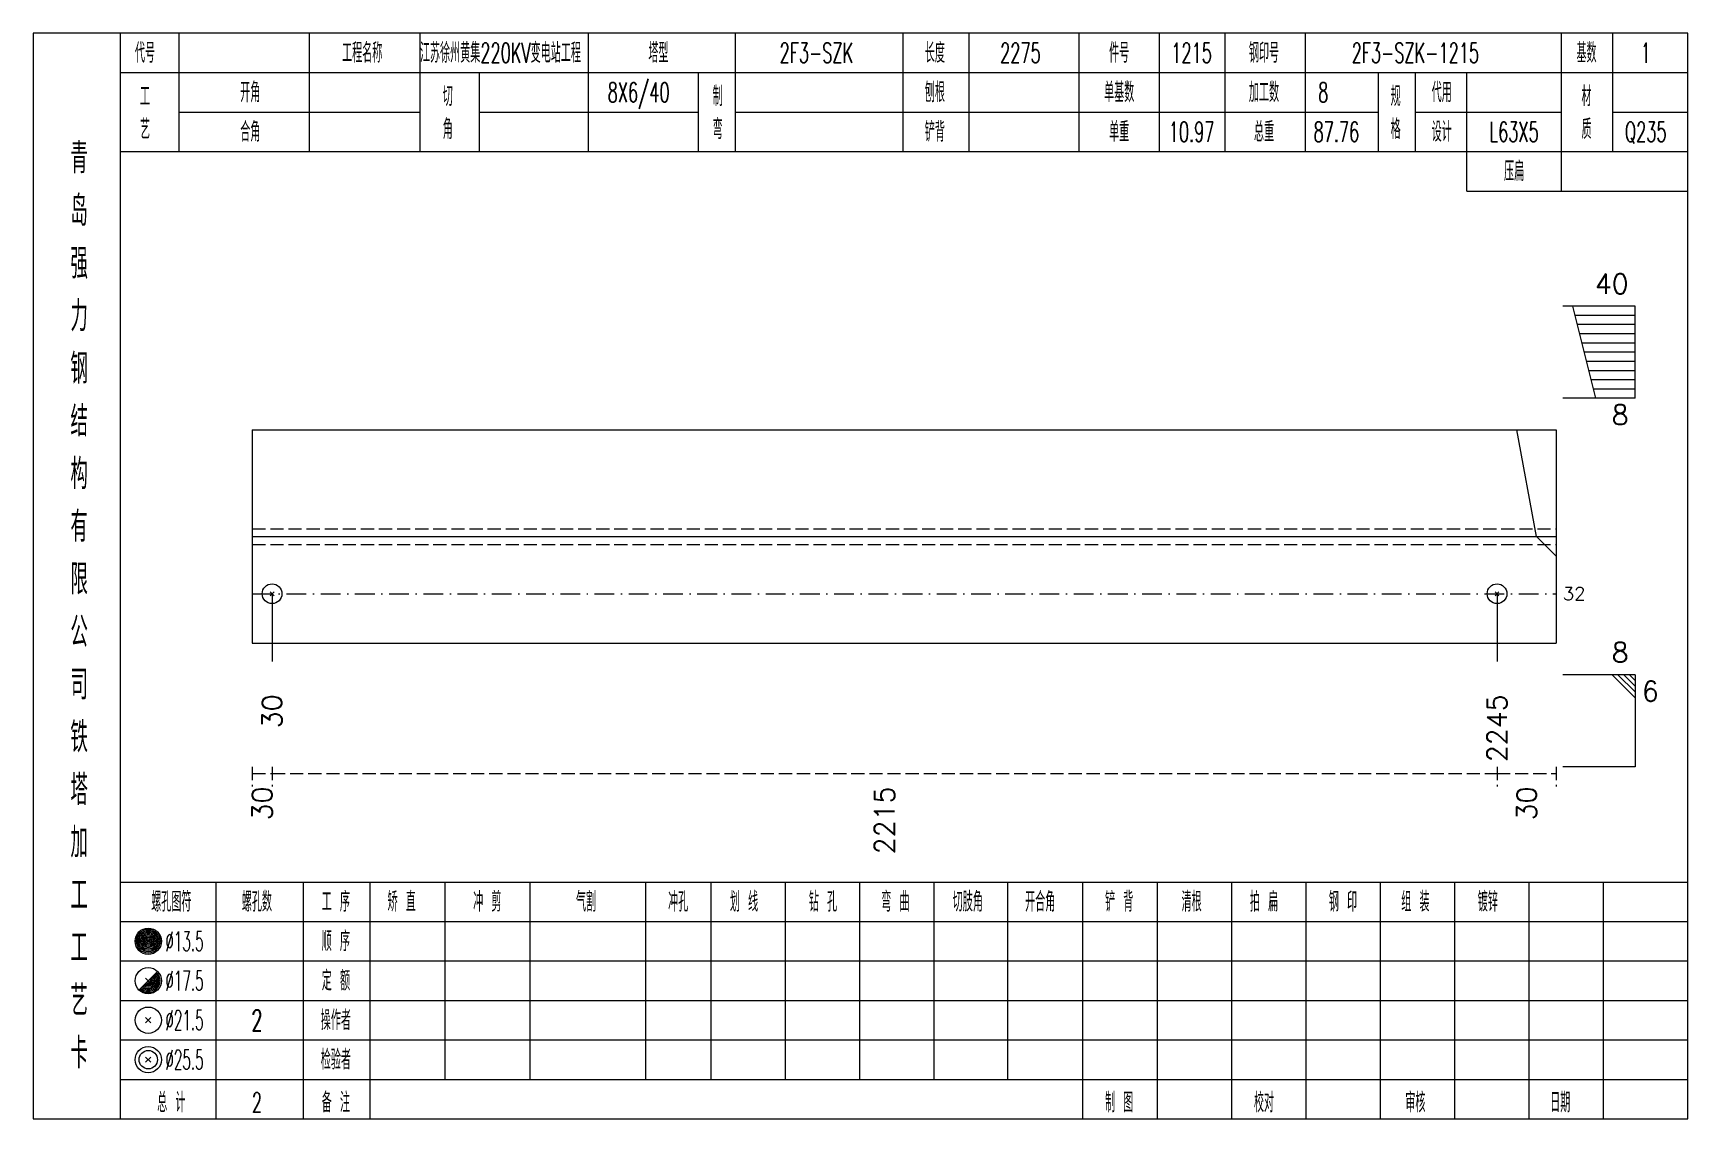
# Model space of a CAD drawing. Extents: x 0 to 4623, y -1159 to 4890.
# Drawn here: x 1245.6 to 1497, y 450 to 615 of the extents above; entities that cross this region are included whole.
import ezdxf
from ezdxf.enums import TextEntityAlignment as Align

# ---------------------------------------------------------------- set-up
doc = ezdxf.new("R2010")
doc.units = 0
doc.header["$MEASUREMENT"] = 0
doc.linetypes.add('一点画线', pattern=[5.2, 3, -1, 0.2, -1])
doc.linetypes.add('虚线', pattern=[2.75, 2, -0.75])
doc.layers.get('0').update_dxf_attribs({"linetype": 'CONTINUOUS', "lineweight": 25})
for name, color, linetype, lineweight in [('1', 7, 'CONTINUOUS', 25), ('4', 7, 'CONTINUOUS', 25), ('5', 7, 'CONTINUOUS', 25)]:
    doc.layers.add(name, color=color, linetype=linetype, lineweight=lineweight)
doc.styles.get("Standard").update_dxf_attribs({"font": 'simplex.shx', "width": 0.7, "height": 3, "bigfont": 'gbhzfs.shx'})

msp = doc.modelspace()

# ---------------------------------------------------------------- texts
at = {"color": 7, "linetype": 'Continuous', "lineweight": 13}
for s, p in [('40', (1488, 574.5)), ('8', (1488, 518.5))]:
    msp.add_text(s, height=3, dxfattribs=at).set_placement(p, align=Align.BOTTOM_RIGHT)
msp.add_text('8', height=3, dxfattribs=at).set_placement((1488, 558.5), align=Align.TOP_RIGHT)
msp.add_text('32', height=2, dxfattribs=at).set_placement((1478, 529.81), align=Align.MIDDLE_LEFT)
msp.add_text('6', height=3, dxfattribs=at).set_placement((1490, 516.5), align=Align.TOP_LEFT)
at = {"color": 8, "linetype": 'Continuous', "lineweight": 9}
for s, p in [('30', (1280.4, 500.5)), ('2215', (1374.95, 500.5)), ('30', (1472.5, 500.5))]:
    msp.add_text(s, height=3, rotation=90, dxfattribs=at).set_placement(p, align=Align.MIDDLE_RIGHT)
at = {"layer": '1', "color": 7, "linetype": 'Continuous', "lineweight": 13}
for s, p in [('30', (1281.9, 514.5)), ('2245', (1468, 514.5))]:
    msp.add_text(s, height=3, rotation=90, dxfattribs=at).set_placement(p, align=Align.MIDDLE_RIGHT)
at = {"layer": '4', "color": 1, "linetype": 'Continuous', "lineweight": 13}
for s, height, width, p in [('代号', 3, 0.6, (1262.6, 612)), ('工程名称', 3, 0.6, (1295.6, 612)), ('江苏徐州黄集220KV变电站工程', 3, 0.6, (1316.6, 612)), ('塔型', 3, 0.6, (1340.6, 612)), ('2F3-SZK', 3, 0.6, (1364.6, 612)), ('长度', 3, 0.6, (1382.6, 612)), ('2275', 3, 0.6, (1395.6, 612)), ('件号', 3, 0.6, (1410.6, 612)), ('1215', 3, 0.6, (1421.6, 612)), ('钢印号', 3, 0.6, (1432.6, 612)), ('2F3-SZK-1215', 3, 0.6, (1455.6, 612)), ('基数', 3, 0.6, (1481.6, 612)), ('1', 3, 0.6, (1490.6, 612)), ('工', 3, 0.6, (1262.6, 605.4)), ('开角', 3, 0.6, (1278.6, 606)), ('切', 3, 0.6, (1308.6, 605.4)), ('8X6/40', 3, 0.6, (1337.6, 606)), ('制', 3, 0.6, (1349.6, 605.4)), ('刨根', 3, 0.6, (1382.6, 606)), ('单基数', 3, 0.6, (1410.6, 606)), ('加工数', 3, 0.6, (1432.6, 606)), ('8', 3, 0.6, (1441.6, 606)), ('规', 3, 0.6, (1452.6, 605.4)), ('代用', 3, 0.6, (1459.6, 606)), ('材', 3, 0.6, (1481.6, 605.4)), ('艺', 3, 0.6, (1262.6, 600.4)), ('合角', 3, 0.6, (1278.6, 600)), ('角', 3, 0.6, (1308.6, 600.4)), ('弯', 3, 0.6, (1349.6, 600.4)), ('铲背', 3, 0.6, (1382.6, 600)), ('单重', 3, 0.6, (1410.6, 600)), ('10.97', 3, 0.6, (1421.6, 600)), ('总重', 3, 0.6, (1432.6, 600)), ('87.76', 3, 0.6, (1443.6, 600)), ('格', 3, 0.6, (1452.6, 600.4)), ('设计', 3, 0.6, (1459.6, 600)), ('L63X5', 3, 0.6, (1470.6, 600)), ('质', 3, 0.6, (1481.6, 600.4)), ('Q235', 3, 0.6, (1490.6, 600)), ('青', 4.6, 0.8, (1252.6, 596)), ('压扁', 3, 0.6, (1470.6, 594)), ('岛', 4.6, 0.8, (1252.6, 588)), ('强', 4.6, 0.8, (1252.6, 580)), ('力', 4.6, 0.8, (1252.6, 572)), ('钢', 4.6, 0.8, (1252.6, 564)), ('结', 4.6, 0.8, (1252.6, 556)), ('构', 4.6, 0.8, (1252.6, 548)), ('有', 4.6, 0.8, (1252.6, 540)), ('限', 4.6, 0.8, (1252.6, 532)), ('公', 4.6, 0.8, (1252.6, 524)), ('司', 4.6, 0.8, (1252.6, 516)), ('铁', 4.6, 0.8, (1252.6, 508)), ('塔', 4.6, 0.8, (1252.6, 500)), ('加', 4.6, 0.8, (1252.6, 492)), ('工', 4.6, 0.8, (1252.6, 484)), ('螺孔图符', 3, 0.6, (1266.6, 483)), ('螺孔数', 3, 0.6, (1279.6, 483)), ('工 序', 3, 0.6, (1291.6, 483)), ('矫 直', 3, 0.6, (1301.6, 483)), ('冲 剪', 3, 0.6, (1314.6, 483)), ('气割', 3, 0.6, (1329.6, 483)), ('冲孔', 3, 0.6, (1343.6, 483)), ('划 线', 3, 0.6, (1353.6, 483)), ('钻 孔', 3, 0.6, (1365.6, 483)), ('弯 曲', 3, 0.6, (1376.6, 483)), ('切肢角', 3, 0.6, (1387.6, 483)), ('开合角', 3, 0.6, (1398.6, 483)), ('铲 背', 3, 0.6, (1410.6, 483)), ('清根', 3, 0.6, (1421.6, 483)), ('拍 扁', 3, 0.6, (1432.6, 483)), ('钢 印', 3, 0.6, (1444.6, 483)), ('组 装', 3, 0.6, (1455.6, 483)), ('镀锌', 3, 0.6, (1466.6, 483)), ('工', 4.6, 0.8, (1252.6, 476)), ('%%C13.5', 3, 0.5, (1268.6, 477)), ('顺 序', 3, 0.6, (1291.6, 477)), ('定 额', 3, 0.6, (1291.6, 471)), ('艺', 4.6, 0.8, (1252.6, 468)), ('%%C17.5', 3, 0.5, (1268.6, 471)), ('%%C21.5', 3, 0.5, (1268.6, 465)), ('2', 3.2, 0.6, (1279.6, 465)), ('操作者', 3, 0.6, (1291.6, 465)), ('卡', 4.6, 0.8, (1252.6, 460)), ('%%C25.5', 3, 0.5, (1268.6, 459)), ('检验者', 3, 0.6, (1291.6, 459)), ('总 计', 3, 0.6, (1266.6, 452.5)), ('2', 3, 0.6, (1279.6, 452.5)), ('备 注', 3, 0.6, (1291.6, 452.5)), ('制 图', 3, 0.6, (1410.6, 452.5)), ('校对', 3, 0.6, (1432.6, 452.5)), ('审核', 3, 0.6, (1455.6, 452.5)), ('日期', 3, 0.6, (1477.6, 452.5))]:
    msp.add_text(s, height=height, dxfattribs=dict(at, width=width)).set_placement(p, align=Align.MIDDLE_CENTER)

# ---------------------------------------------------------------- blocks, each defined once
blk = doc.blocks.new('孔21.5')
at = {"layer": '5', "color": 7, "linetype": 'Continuous', "lineweight": 13}
for p, q in [((-0.2, -0.2), (0.2, 0.2)), ((-0.2, 0.2), (0.2, -0.2))]:
    blk.add_line(p, q, dxfattribs=at)
blk.add_circle((0, 0), 1, dxfattribs=at)

# ---------------------------------------------------------------- linework, layer by layer
at = {"color": 7, "linetype": 'Continuous', "lineweight": 13}
for p, q in [((1489, 573.5), (1478, 573.5)), ((1483, 559.5), (1479.5, 573.5)), ((1489, 559.5), (1489, 573.5)), ((1489, 572.1), (1479.85, 572.1)), ((1489, 570.7), (1480.2, 570.7)), ((1489, 569.3), (1480.55, 569.3)), ((1489, 567.9), (1480.9, 567.9)), ((1489, 566.5), (1481.25, 566.5)), ((1489, 565.1), (1481.6, 565.1)), ((1489, 563.7), (1481.95, 563.7)), ((1489, 562.3), (1482.3, 562.3)), ((1489, 560.9), (1482.65, 560.9)), ((1489, 559.5), (1478, 559.5)), ((1474, 538.5), (1471, 554.69)), ((1477, 535.5), (1474, 538.5)), ((1281.9, 529.81), (1281.9, 519.5)), ((1468, 529.81), (1468, 519.5)), ((1489, 517.5), (1478, 517.5)), ((1485.5, 517.5), (1489, 514)), ((1486.375, 517.5), (1489, 514.875)), ((1487.25, 517.5), (1489, 515.75)), ((1488.125, 517.5), (1489, 516.625)), ((1489, 517.5), (1489, 503.5)), ((1489, 503.5), (1478, 503.5))]:
    msp.add_line(p, q, dxfattribs=at)
at = {"color": 7, "linetype": 'Continuous', "lineweight": 18}
for p, q in [((1278.9, 554.69), (1278.9, 522.31)), ((1278.9, 554.69), (1477, 554.69)), ((1477, 554.69), (1477, 522.31)), ((1278.9, 538.5), (1477, 538.5))]:
    msp.add_line(p, q, dxfattribs=at)
at = {"color": 1, "linetype": '虚线', "lineweight": 18}
for p, q in [((1278.9, 539.69), (1477, 539.69)), ((1278.9, 537.31), (1477, 537.31))]:
    msp.add_line(p, q, dxfattribs=at)
at = {"color": 3, "linetype": '一点画线', "lineweight": 13}
msp.add_line((1278.9, 529.81), (1477, 529.81), dxfattribs=at)
at = {"color": 8, "linetype": '虚线', "lineweight": 9}
for p, q in [((1278.9, 503.5), (1278.9, 500.5)), ((1281.9, 503.5), (1281.9, 500.5)), ((1281.9, 503.5), (1281.9, 500.5)), ((1468, 503.5), (1468, 500.5)), ((1468, 503.5), (1468, 500.5)), ((1477, 503.5), (1477, 500.5)), ((1278.9, 502.5), (1281.9, 502.5)), ((1281.9, 502.5), (1468, 502.5)), ((1468, 502.5), (1477, 502.5))]:
    msp.add_line(p, q, dxfattribs=at)
at = {"layer": '1', "color": 7, "linetype": 'Continuous', "lineweight": 18}
msp.add_line((1278.9, 522.31), (1477, 522.31), dxfattribs=at)
at = {"layer": '4', "color": 1, "linetype": 'Continuous', "lineweight": 18}
for p, q in [((1258.9, 450), (1258.9, 615)), ((1267.8, 597), (1267.8, 615)), ((1287.6, 597), (1287.6, 615)), ((1304.4, 597), (1304.4, 615)), ((1330, 597), (1330, 615)), ((1352.3, 597), (1352.3, 615)), ((1377.8, 597), (1377.8, 615)), ((1387.8, 597), (1387.8, 615)), ((1404.5, 597), (1404.5, 615)), ((1416.7, 597), (1416.7, 615)), ((1426.7, 597), (1426.7, 615)), ((1438.9, 597), (1438.9, 615)), ((1477.8, 591), (1477.8, 615)), ((1485.6, 597), (1485.6, 615)), ((1258.9, 609), (1497, 609)), ((1313.4, 597), (1313.4, 609)), ((1346.7, 597), (1346.7, 609)), ((1450, 597), (1450, 609)), ((1455.6, 597), (1455.6, 609)), ((1463.4, 591), (1463.4, 609)), ((1267.8, 603), (1304.4, 603)), ((1313.4, 603), (1346.7, 603)), ((1352.3, 603), (1450, 603)), ((1455.6, 603), (1477.8, 603)), ((1485.6, 603), (1497, 603)), ((1258.9, 597), (1497, 597)), ((1463.4, 591), (1497, 591)), ((1258.9, 486), (1497, 486)), ((1273.4, 450), (1273.4, 486)), ((1286.7, 450), (1286.7, 486)), ((1296.8, 450), (1296.8, 486)), ((1308.2, 456), (1308.2, 486)), ((1321.1, 456), (1321.1, 486)), ((1338.7, 456), (1338.7, 486)), ((1348.6, 456), (1348.6, 486)), ((1359.9, 456), (1359.9, 486)), ((1371.2, 456), (1371.2, 486)), ((1382.5, 456), (1382.5, 486)), ((1393.7, 456), (1393.7, 486)), ((1405.1, 456), (1405.1, 486)), ((1416.4, 456), (1416.4, 486)), ((1427.7, 456), (1427.7, 486)), ((1439, 456), (1439, 486)), ((1450.3, 456), (1450.3, 486)), ((1461.6, 456), (1461.6, 486)), ((1472.9, 456), (1472.9, 486)), ((1484.2, 456), (1484.2, 486)), ((1258.9, 480), (1497, 480)), ((1258.9, 474), (1497, 474)), ((1258.9, 468), (1497, 468)), ((1258.9, 462), (1497, 462)), ((1258.9, 456), (1497, 456)), ((1405.1, 450), (1405.1, 456)), ((1416.4, 450), (1416.4, 456)), ((1427.7, 450), (1427.7, 456)), ((1439, 450), (1439, 456)), ((1450.3, 450), (1450.3, 456)), ((1461.6, 450), (1461.6, 456)), ((1472.9, 450), (1472.9, 456)), ((1484.2, 450), (1484.2, 456))]:
    msp.add_line(p, q, dxfattribs=at)
at = {"layer": '4', "color": 7, "linetype": 'Continuous', "lineweight": 13}
for p, q in [((1262.9, 476.8), (1263.3, 477.2)), ((1263.3, 476.8), (1262.9, 477.2)), ((1261.686, 469.586), (1264.514, 472.414)), ((1262.7, 471.4), (1263.5, 470.6)), ((1262.7, 464.6), (1263.5, 465.4)), ((1262.7, 465.4), (1263.5, 464.6)), ((1262.7, 458.6), (1263.5, 459.4)), ((1262.7, 459.4), (1263.5, 458.6))]:
    msp.add_line(p, q, dxfattribs=at)
at = {"layer": '4', "color": 1, "linetype": 'Continuous', "lineweight": 18}
msp.add_lwpolyline([(1245.6, 615), (1245.6, 450), (1497, 450), (1497, 615)], close=True, dxfattribs=at)
at = {"layer": '4', "color": 7, "linetype": 'Continuous', "lineweight": 13}
for centre, radius in [((1263.1, 477), 2), ((1263.1, 477), 1.8), ((1263.1, 477), 1.6), ((1263.1, 477), 1.4), ((1263.1, 477), 1.2), ((1263.1, 477), 1), ((1263.1, 477), 0.8), ((1263.1, 477), 0.6), ((1263.1, 477), 0.4), ((1263.1, 477), 0.2), ((1263.1, 471), 2), ((1263.1, 465), 2), ((1263.1, 459), 2), ((1263.1, 459), 1.4)]:
    msp.add_circle(centre, radius, dxfattribs=at)
for radius in [1.8, 1.6, 1.4, 1.2, 1, 0.8, 0.6, 0.4, 0.2]:
    msp.add_arc((1263.1, 471), radius, 225, 45, dxfattribs=at)

# ---------------------------------------------------------------- block references
at = {"layer": '1', "color": 7, "linetype": 'Continuous', "lineweight": 13, "xscale": 1.5, "yscale": 1.5, "zscale": 1.5}
for p in [(1281.9, 529.81), (1468, 529.81)]:
    msp.add_blockref('孔21.5', p, dxfattribs=at)

msp.set_redraw_order([(e.dxf.handle, doc.entitydb.next_handle()) for e in msp.query("TEXT MTEXT ATTDEF DIMENSION ARC_DIMENSION")])  # texts and dimensions are drawn at this point

doc.saveas('drawing.dxf')
